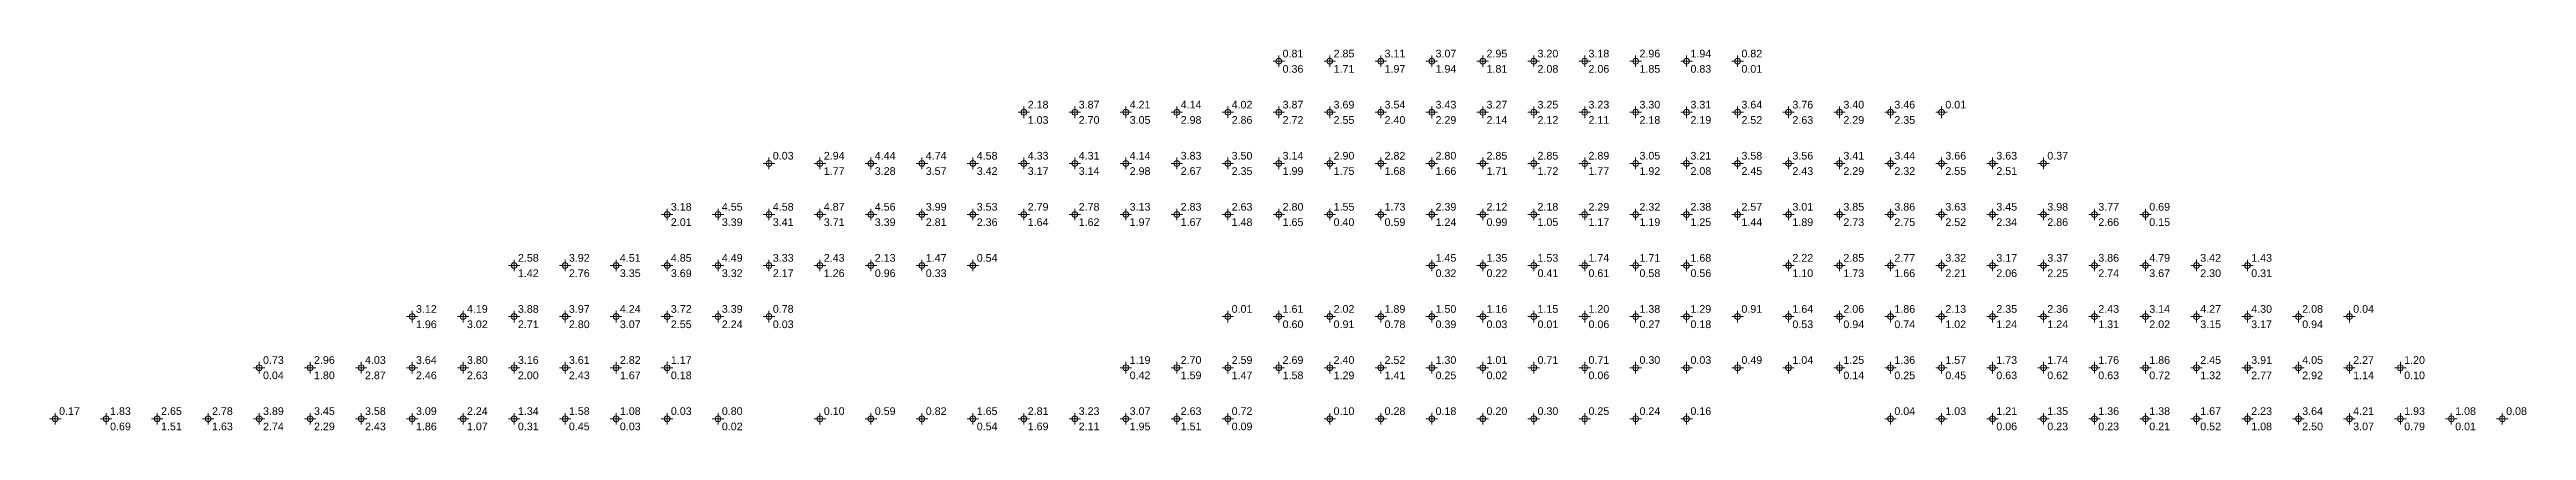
# Model space of a CAD drawing. Extents: x 64444 to 71224, y 9539 to 12461.
# Drawn here: x 65044 to 67474, y 12089 to 12461 of the extents above; entities that cross this region are included whole.
import ezdxf

# ---------------------------------------------------------------- set-up
doc = ezdxf.new("R2010")
doc.units = 0
doc.header["$MEASUREMENT"] = 0
doc.layers.get('0').update_dxf_attribs({"linetype": 'CONTINUOUS'})
doc.layers.add('scalars', color=7, linetype='CONTINUOUS', lineweight=9)
doc.styles.get("Standard").update_dxf_attribs({"font": 'arial.ttf'})

# ---------------------------------------------------------------- blocks, each defined once
blk = doc.blocks.new('SYMBOL')
at = {"color": 0}
for points in [[(-0.75, 0, 0), (0.75, 0, 0)], [(0, -0.75, 0), (0, 0.75, 0)]]:
    blk.add_polyline3d(points, dxfattribs=at)
blk.add_circle((0, 0), 0.375, dxfattribs=at)
for tag, p in [('VAL1', (0.5, 0.5)), ('VAL2', (0.5, -1.5))]:
    blk.add_attdef(tag, p, '', height=1, dxfattribs=at)

msp = doc.modelspace()

# ---------------------------------------------------------------- block references
at = {"layer": 'scalars', "xscale": 7.5, "yscale": 7.5}
for p, values in [((66250, 12450), {'VAL2': '0.36', 'VAL1': '0.81'}), ((66300, 12450), {'VAL2': '1.71', 'VAL1': '2.85'}), ((66350, 12450), {'VAL2': '1.97', 'VAL1': '3.11'}), ((66400, 12450), {'VAL2': '1.94', 'VAL1': '3.07'}), ((66450, 12450), {'VAL2': '1.81', 'VAL1': '2.95'}), ((66500, 12450), {'VAL2': '2.08', 'VAL1': '3.20'}), ((66550, 12450), {'VAL2': '2.06', 'VAL1': '3.18'}), ((66600, 12450), {'VAL2': '1.85', 'VAL1': '2.96'}), ((66650, 12450), {'VAL2': '0.83', 'VAL1': '1.94'}), ((66700, 12450), {'VAL2': '0.01', 'VAL1': '0.82'}), ((66000, 12400), {'VAL2': '1.03', 'VAL1': '2.18'}), ((66050, 12400), {'VAL2': '2.70', 'VAL1': '3.87'}), ((66100, 12400), {'VAL2': '3.05', 'VAL1': '4.21'}), ((66150, 12400), {'VAL2': '2.98', 'VAL1': '4.14'}), ((66200, 12400), {'VAL2': '2.86', 'VAL1': '4.02'}), ((66250, 12400), {'VAL2': '2.72', 'VAL1': '3.87'}), ((66300, 12400), {'VAL2': '2.55', 'VAL1': '3.69'}), ((66350, 12400), {'VAL2': '2.40', 'VAL1': '3.54'}), ((66400, 12400), {'VAL2': '2.29', 'VAL1': '3.43'}), ((66450, 12400), {'VAL2': '2.14', 'VAL1': '3.27'}), ((66500, 12400), {'VAL2': '2.12', 'VAL1': '3.25'}), ((66550, 12400), {'VAL2': '2.11', 'VAL1': '3.23'}), ((66600, 12400), {'VAL2': '2.18', 'VAL1': '3.30'}), ((66650, 12400), {'VAL2': '2.19', 'VAL1': '3.31'}), ((66700, 12400), {'VAL2': '2.52', 'VAL1': '3.64'}), ((66750, 12400), {'VAL2': '2.63', 'VAL1': '3.76'}), ((66800, 12400), {'VAL2': '2.29', 'VAL1': '3.40'}), ((66850, 12400), {'VAL2': '2.35', 'VAL1': '3.46'}), ((65800, 12350), {'VAL2': '1.77', 'VAL1': '2.94'}), ((65850, 12350), {'VAL2': '3.28', 'VAL1': '4.44'}), ((65900, 12350), {'VAL2': '3.57', 'VAL1': '4.74'}), ((65950, 12350), {'VAL2': '3.42', 'VAL1': '4.58'}), ((66000, 12350), {'VAL2': '3.17', 'VAL1': '4.33'}), ((66050, 12350), {'VAL2': '3.14', 'VAL1': '4.31'}), ((66100, 12350), {'VAL2': '2.98', 'VAL1': '4.14'}), ((66150, 12350), {'VAL2': '2.67', 'VAL1': '3.83'}), ((66200, 12350), {'VAL2': '2.35', 'VAL1': '3.50'}), ((66250, 12350), {'VAL2': '1.99', 'VAL1': '3.14'}), ((66300, 12350), {'VAL2': '1.75', 'VAL1': '2.90'}), ((66350, 12350), {'VAL2': '1.68', 'VAL1': '2.82'}), ((66400, 12350), {'VAL2': '1.66', 'VAL1': '2.80'}), ((66450, 12350), {'VAL2': '1.71', 'VAL1': '2.85'}), ((66500, 12350), {'VAL2': '1.72', 'VAL1': '2.85'}), ((66550, 12350), {'VAL2': '1.77', 'VAL1': '2.89'}), ((66600, 12350), {'VAL2': '1.92', 'VAL1': '3.05'}), ((66650, 12350), {'VAL2': '2.08', 'VAL1': '3.21'}), ((66700, 12350), {'VAL2': '2.45', 'VAL1': '3.58'}), ((66750, 12350), {'VAL2': '2.43', 'VAL1': '3.56'}), ((66800, 12350), {'VAL2': '2.29', 'VAL1': '3.41'}), ((66850, 12350), {'VAL2': '2.32', 'VAL1': '3.44'}), ((66900, 12350), {'VAL2': '2.55', 'VAL1': '3.66'}), ((66950, 12350), {'VAL2': '2.51', 'VAL1': '3.63'}), ((65650, 12300), {'VAL2': '2.01', 'VAL1': '3.18'}), ((65700, 12300), {'VAL2': '3.39', 'VAL1': '4.55'}), ((65750, 12300), {'VAL2': '3.41', 'VAL1': '4.58'}), ((65800, 12300), {'VAL2': '3.71', 'VAL1': '4.87'}), ((65850, 12300), {'VAL2': '3.39', 'VAL1': '4.56'}), ((65900, 12300), {'VAL2': '2.81', 'VAL1': '3.99'}), ((65950, 12300), {'VAL2': '2.36', 'VAL1': '3.53'}), ((66000, 12300), {'VAL2': '1.64', 'VAL1': '2.79'}), ((66050, 12300), {'VAL2': '1.62', 'VAL1': '2.78'}), ((66100, 12300), {'VAL2': '1.97', 'VAL1': '3.13'}), ((66150, 12300), {'VAL2': '1.67', 'VAL1': '2.83'}), ((66200, 12300), {'VAL2': '1.48', 'VAL1': '2.63'}), ((66250, 12300), {'VAL2': '1.65', 'VAL1': '2.80'}), ((66300, 12300), {'VAL2': '0.40', 'VAL1': '1.55'}), ((66350, 12300), {'VAL2': '0.59', 'VAL1': '1.73'}), ((66400, 12300), {'VAL2': '1.24', 'VAL1': '2.39'}), ((66450, 12300), {'VAL2': '0.99', 'VAL1': '2.12'}), ((66500, 12300), {'VAL2': '1.05', 'VAL1': '2.18'}), ((66550, 12300), {'VAL2': '1.17', 'VAL1': '2.29'}), ((66600, 12300), {'VAL2': '1.19', 'VAL1': '2.32'}), ((66650, 12300), {'VAL2': '1.25', 'VAL1': '2.38'}), ((66700, 12300), {'VAL2': '1.44', 'VAL1': '2.57'}), ((66750, 12300), {'VAL2': '1.89', 'VAL1': '3.01'}), ((66800, 12300), {'VAL2': '2.73', 'VAL1': '3.85'}), ((66850, 12300), {'VAL2': '2.75', 'VAL1': '3.86'}), ((66900, 12300), {'VAL2': '2.52', 'VAL1': '3.63'}), ((66950, 12300), {'VAL2': '2.34', 'VAL1': '3.45'}), ((67000, 12300), {'VAL2': '2.86', 'VAL1': '3.98'}), ((67050, 12300), {'VAL2': '2.66', 'VAL1': '3.77'}), ((67100, 12300), {'VAL2': '0.15', 'VAL1': '0.69'}), ((65500, 12250), {'VAL2': '1.42', 'VAL1': '2.58'}), ((65550, 12250), {'VAL2': '2.76', 'VAL1': '3.92'}), ((65600, 12250), {'VAL2': '3.35', 'VAL1': '4.51'}), ((65650, 12250), {'VAL2': '3.69', 'VAL1': '4.85'}), ((65700, 12250), {'VAL2': '3.32', 'VAL1': '4.49'}), ((65750, 12250), {'VAL2': '2.17', 'VAL1': '3.33'}), ((65800, 12250), {'VAL2': '1.26', 'VAL1': '2.43'}), ((65850, 12250), {'VAL2': '0.96', 'VAL1': '2.13'}), ((65900, 12250), {'VAL2': '0.33', 'VAL1': '1.47'}), ((66400, 12250), {'VAL2': '0.32', 'VAL1': '1.45'}), ((66450, 12250), {'VAL2': '0.22', 'VAL1': '1.35'}), ((66500, 12250), {'VAL2': '0.41', 'VAL1': '1.53'}), ((66550, 12250), {'VAL2': '0.61', 'VAL1': '1.74'}), ((66600, 12250), {'VAL2': '0.58', 'VAL1': '1.71'}), ((66650, 12250), {'VAL2': '0.56', 'VAL1': '1.68'}), ((66750, 12250), {'VAL2': '1.10', 'VAL1': '2.22'}), ((66800, 12250), {'VAL2': '1.73', 'VAL1': '2.85'}), ((66850, 12250), {'VAL2': '1.66', 'VAL1': '2.77'}), ((66900, 12250), {'VAL2': '2.21', 'VAL1': '3.32'}), ((66950, 12250), {'VAL2': '2.06', 'VAL1': '3.17'}), ((67000, 12250), {'VAL2': '2.25', 'VAL1': '3.37'}), ((67050, 12250), {'VAL2': '2.74', 'VAL1': '3.86'}), ((67100, 12250), {'VAL2': '3.67', 'VAL1': '4.79'}), ((67150, 12250), {'VAL2': '2.30', 'VAL1': '3.42'}), ((67200, 12250), {'VAL2': '0.31', 'VAL1': '1.43'}), ((65400, 12200), {'VAL2': '1.96', 'VAL1': '3.12'}), ((65450, 12200), {'VAL2': '3.02', 'VAL1': '4.19'}), ((65500, 12200), {'VAL2': '2.71', 'VAL1': '3.88'}), ((65550, 12200), {'VAL2': '2.80', 'VAL1': '3.97'}), ((65600, 12200), {'VAL2': '3.07', 'VAL1': '4.24'}), ((65650, 12200), {'VAL2': '2.55', 'VAL1': '3.72'}), ((65700, 12200), {'VAL2': '2.24', 'VAL1': '3.39'}), ((65750, 12200), {'VAL2': '0.03', 'VAL1': '0.78'}), ((66250, 12200), {'VAL2': '0.60', 'VAL1': '1.61'}), ((66300, 12200), {'VAL2': '0.91', 'VAL1': '2.02'}), ((66350, 12200), {'VAL2': '0.78', 'VAL1': '1.89'}), ((66400, 12200), {'VAL2': '0.39', 'VAL1': '1.50'}), ((66450, 12200), {'VAL2': '0.03', 'VAL1': '1.16'}), ((66500, 12200), {'VAL2': '0.01', 'VAL1': '1.15'}), ((66550, 12200), {'VAL2': '0.06', 'VAL1': '1.20'}), ((66600, 12200), {'VAL2': '0.27', 'VAL1': '1.38'}), ((66650, 12200), {'VAL2': '0.18', 'VAL1': '1.29'}), ((66750, 12200), {'VAL2': '0.53', 'VAL1': '1.64'}), ((66800, 12200), {'VAL2': '0.94', 'VAL1': '2.06'}), ((66850, 12200), {'VAL2': '0.74', 'VAL1': '1.86'}), ((66900, 12200), {'VAL2': '1.02', 'VAL1': '2.13'}), ((66950, 12200), {'VAL2': '1.24', 'VAL1': '2.35'}), ((67000, 12200), {'VAL2': '1.24', 'VAL1': '2.36'}), ((67050, 12200), {'VAL2': '1.31', 'VAL1': '2.43'}), ((67100, 12200), {'VAL2': '2.02', 'VAL1': '3.14'}), ((67150, 12200), {'VAL2': '3.15', 'VAL1': '4.27'}), ((67200, 12200), {'VAL2': '3.17', 'VAL1': '4.30'}), ((67250, 12200), {'VAL2': '0.94', 'VAL1': '2.08'}), ((65250, 12150), {'VAL2': '0.04', 'VAL1': '0.73'}), ((65300, 12150), {'VAL2': '1.80', 'VAL1': '2.96'}), ((65350, 12150), {'VAL2': '2.87', 'VAL1': '4.03'}), ((65400, 12150), {'VAL2': '2.46', 'VAL1': '3.64'}), ((65450, 12150), {'VAL2': '2.63', 'VAL1': '3.80'}), ((65500, 12150), {'VAL2': '2.00', 'VAL1': '3.16'}), ((65550, 12150), {'VAL2': '2.43', 'VAL1': '3.61'}), ((65600, 12150), {'VAL2': '1.67', 'VAL1': '2.82'}), ((65650, 12150), {'VAL2': '0.18', 'VAL1': '1.17'}), ((66100, 12150), {'VAL2': '0.42', 'VAL1': '1.19'}), ((66150, 12150), {'VAL2': '1.59', 'VAL1': '2.70'}), ((66200, 12150), {'VAL2': '1.47', 'VAL1': '2.59'}), ((66250, 12150), {'VAL2': '1.58', 'VAL1': '2.69'}), ((66300, 12150), {'VAL2': '1.29', 'VAL1': '2.40'}), ((66350, 12150), {'VAL2': '1.41', 'VAL1': '2.52'}), ((66400, 12150), {'VAL2': '0.25', 'VAL1': '1.30'}), ((66450, 12150), {'VAL2': '0.02', 'VAL1': '1.01'}), ((66550, 12150), {'VAL2': '0.06', 'VAL1': '0.71'}), ((66800, 12150), {'VAL2': '0.14', 'VAL1': '1.25'}), ((66850, 12150), {'VAL2': '0.25', 'VAL1': '1.36'}), ((66900, 12150), {'VAL2': '0.45', 'VAL1': '1.57'}), ((66950, 12150), {'VAL2': '0.63', 'VAL1': '1.73'}), ((67000, 12150), {'VAL2': '0.62', 'VAL1': '1.74'}), ((67050, 12150), {'VAL2': '0.63', 'VAL1': '1.76'}), ((67100, 12150), {'VAL2': '0.72', 'VAL1': '1.86'}), ((67150, 12150), {'VAL2': '1.32', 'VAL1': '2.45'}), ((67200, 12150), {'VAL2': '2.77', 'VAL1': '3.91'}), ((67250, 12150), {'VAL2': '2.92', 'VAL1': '4.05'}), ((67300, 12150), {'VAL2': '1.14', 'VAL1': '2.27'}), ((67350, 12150), {'VAL2': '0.10', 'VAL1': '1.20'}), ((65100, 12100), {'VAL2': '0.69', 'VAL1': '1.83'}), ((65150, 12100), {'VAL2': '1.51', 'VAL1': '2.65'}), ((65200, 12100), {'VAL2': '1.63', 'VAL1': '2.78'}), ((65250, 12100), {'VAL2': '2.74', 'VAL1': '3.89'}), ((65300, 12100), {'VAL2': '2.29', 'VAL1': '3.45'}), ((65350, 12100), {'VAL2': '2.43', 'VAL1': '3.58'}), ((65400, 12100), {'VAL2': '1.86', 'VAL1': '3.09'}), ((65450, 12100), {'VAL2': '1.07', 'VAL1': '2.24'}), ((65500, 12100), {'VAL2': '0.31', 'VAL1': '1.34'}), ((65550, 12100), {'VAL2': '0.45', 'VAL1': '1.58'}), ((65600, 12100), {'VAL2': '0.03', 'VAL1': '1.08'}), ((65700, 12100), {'VAL2': '0.02', 'VAL1': '0.80'}), ((65950, 12100), {'VAL2': '0.54', 'VAL1': '1.65'}), ((66000, 12100), {'VAL2': '1.69', 'VAL1': '2.81'}), ((66050, 12100), {'VAL2': '2.11', 'VAL1': '3.23'}), ((66100, 12100), {'VAL2': '1.95', 'VAL1': '3.07'}), ((66150, 12100), {'VAL2': '1.51', 'VAL1': '2.63'}), ((66200, 12100), {'VAL2': '0.09', 'VAL1': '0.72'}), ((66950, 12100), {'VAL2': '0.06', 'VAL1': '1.21'}), ((67000, 12100), {'VAL2': '0.23', 'VAL1': '1.35'}), ((67050, 12100), {'VAL2': '0.23', 'VAL1': '1.36'}), ((67100, 12100), {'VAL2': '0.21', 'VAL1': '1.38'}), ((67150, 12100), {'VAL2': '0.52', 'VAL1': '1.67'}), ((67200, 12100), {'VAL2': '1.08', 'VAL1': '2.23'}), ((67250, 12100), {'VAL2': '2.50', 'VAL1': '3.64'}), ((67300, 12100), {'VAL2': '3.07', 'VAL1': '4.21'}), ((67350, 12100), {'VAL2': '0.79', 'VAL1': '1.93'}), ((67400, 12100), {'VAL2': '0.01', 'VAL1': '1.08'})]:
    msp.add_blockref('SYMBOL', p, dxfattribs=at).add_auto_attribs(values)
at = {"layer": 'scalars'}
ref = msp.add_blockref('SYMBOL', (66900, 12400), dxfattribs=dict(at, xscale=7.5, yscale=7.5))
ref.add_attrib('VAL1', '0.01', (66903.75, 12403.75), dxfattribs={"layer": '0', "color": 0, "height": 7.5})
ref = msp.add_blockref('SYMBOL', (65750, 12350), dxfattribs=dict(at, xscale=7.5, yscale=7.5))
ref.add_attrib('VAL1', '0.03', (65753.75, 12353.75), dxfattribs={"layer": '0', "color": 0, "height": 7.5})
ref = msp.add_blockref('SYMBOL', (67000, 12350), dxfattribs=dict(at, xscale=7.5, yscale=7.5))
ref.add_attrib('VAL1', '0.37', (67003.75, 12353.75), dxfattribs={"layer": '0', "color": 0, "height": 7.5})
ref = msp.add_blockref('SYMBOL', (65950, 12250), dxfattribs=dict(at, xscale=7.5, yscale=7.5))
ref.add_attrib('VAL1', '0.54', (65953.75, 12253.75), dxfattribs={"layer": '0', "color": 0, "height": 7.5})
ref = msp.add_blockref('SYMBOL', (66200, 12200), dxfattribs=dict(at, xscale=7.5, yscale=7.5))
ref.add_attrib('VAL1', '0.01', (66203.75, 12203.75), dxfattribs={"layer": '0', "color": 0, "height": 7.5})
ref = msp.add_blockref('SYMBOL', (66700, 12200), dxfattribs=dict(at, xscale=7.5, yscale=7.5))
ref.add_attrib('VAL1', '0.91', (66703.75, 12203.75), dxfattribs={"layer": '0', "color": 0, "height": 7.5})
ref = msp.add_blockref('SYMBOL', (67300, 12200), dxfattribs=dict(at, xscale=7.5, yscale=7.5))
ref.add_attrib('VAL1', '0.04', (67303.75, 12203.75), dxfattribs={"layer": '0', "color": 0, "height": 7.5})
ref = msp.add_blockref('SYMBOL', (66500, 12150), dxfattribs=dict(at, xscale=7.5, yscale=7.5))
ref.add_attrib('VAL1', '0.71', (66503.75, 12153.75), dxfattribs={"layer": '0', "color": 0, "height": 7.5})
ref = msp.add_blockref('SYMBOL', (66600, 12150), dxfattribs=dict(at, xscale=7.5, yscale=7.5))
ref.add_attrib('VAL1', '0.30', (66603.75, 12153.75), dxfattribs={"layer": '0', "color": 0, "height": 7.5})
ref = msp.add_blockref('SYMBOL', (66650, 12150), dxfattribs=dict(at, xscale=7.5, yscale=7.5))
ref.add_attrib('VAL1', '0.03', (66653.75, 12153.75), dxfattribs={"layer": '0', "color": 0, "height": 7.5})
ref = msp.add_blockref('SYMBOL', (66700, 12150), dxfattribs=dict(at, xscale=7.5, yscale=7.5))
ref.add_attrib('VAL1', '0.49', (66703.75, 12153.75), dxfattribs={"layer": '0', "color": 0, "height": 7.5})
ref = msp.add_blockref('SYMBOL', (66750, 12150), dxfattribs=dict(at, xscale=7.5, yscale=7.5))
ref.add_attrib('VAL1', '1.04', (66753.75, 12153.75), dxfattribs={"layer": '0', "color": 0, "height": 7.5})
ref = msp.add_blockref('SYMBOL', (65050, 12100), dxfattribs=dict(at, xscale=7.5, yscale=7.5))
ref.add_attrib('VAL1', '0.17', (65053.75, 12103.75), dxfattribs={"layer": '0', "color": 0, "height": 7.5})
ref = msp.add_blockref('SYMBOL', (65650, 12100), dxfattribs=dict(at, xscale=7.5, yscale=7.5))
ref.add_attrib('VAL1', '0.03', (65653.75, 12103.75), dxfattribs={"layer": '0', "color": 0, "height": 7.5})
ref = msp.add_blockref('SYMBOL', (65800, 12100), dxfattribs=dict(at, xscale=7.5, yscale=7.5))
ref.add_attrib('VAL1', '0.10', (65803.75, 12103.75), dxfattribs={"layer": '0', "color": 0, "height": 7.5})
ref = msp.add_blockref('SYMBOL', (65850, 12100), dxfattribs=dict(at, xscale=7.5, yscale=7.5))
ref.add_attrib('VAL1', '0.59', (65853.75, 12103.75), dxfattribs={"layer": '0', "color": 0, "height": 7.5})
ref = msp.add_blockref('SYMBOL', (65900, 12100), dxfattribs=dict(at, xscale=7.5, yscale=7.5))
ref.add_attrib('VAL1', '0.82', (65903.75, 12103.75), dxfattribs={"layer": '0', "color": 0, "height": 7.5})
ref = msp.add_blockref('SYMBOL', (66300, 12100), dxfattribs=dict(at, xscale=7.5, yscale=7.5))
ref.add_attrib('VAL1', '0.10', (66303.75, 12103.75), dxfattribs={"layer": '0', "color": 0, "height": 7.5})
ref = msp.add_blockref('SYMBOL', (66350, 12100), dxfattribs=dict(at, xscale=7.5, yscale=7.5))
ref.add_attrib('VAL1', '0.28', (66353.75, 12103.75), dxfattribs={"layer": '0', "color": 0, "height": 7.5})
ref = msp.add_blockref('SYMBOL', (66400, 12100), dxfattribs=dict(at, xscale=7.5, yscale=7.5))
ref.add_attrib('VAL1', '0.18', (66403.75, 12103.75), dxfattribs={"layer": '0', "color": 0, "height": 7.5})
ref = msp.add_blockref('SYMBOL', (66450, 12100), dxfattribs=dict(at, xscale=7.5, yscale=7.5))
ref.add_attrib('VAL1', '0.20', (66453.75, 12103.75), dxfattribs={"layer": '0', "color": 0, "height": 7.5})
ref = msp.add_blockref('SYMBOL', (66500, 12100), dxfattribs=dict(at, xscale=7.5, yscale=7.5))
ref.add_attrib('VAL1', '0.30', (66503.75, 12103.75), dxfattribs={"layer": '0', "color": 0, "height": 7.5})
ref = msp.add_blockref('SYMBOL', (66550, 12100), dxfattribs=dict(at, xscale=7.5, yscale=7.5))
ref.add_attrib('VAL1', '0.25', (66553.75, 12103.75), dxfattribs={"layer": '0', "color": 0, "height": 7.5})
ref = msp.add_blockref('SYMBOL', (66600, 12100), dxfattribs=dict(at, xscale=7.5, yscale=7.5))
ref.add_attrib('VAL1', '0.24', (66603.75, 12103.75), dxfattribs={"layer": '0', "color": 0, "height": 7.5})
ref = msp.add_blockref('SYMBOL', (66650, 12100), dxfattribs=dict(at, xscale=7.5, yscale=7.5))
ref.add_attrib('VAL1', '0.16', (66653.75, 12103.75), dxfattribs={"layer": '0', "color": 0, "height": 7.5})
ref = msp.add_blockref('SYMBOL', (66850, 12100), dxfattribs=dict(at, xscale=7.5, yscale=7.5))
ref.add_attrib('VAL1', '0.04', (66853.75, 12103.75), dxfattribs={"layer": '0', "color": 0, "height": 7.5})
ref = msp.add_blockref('SYMBOL', (66900, 12100), dxfattribs=dict(at, xscale=7.5, yscale=7.5))
ref.add_attrib('VAL1', '1.03', (66903.75, 12103.75), dxfattribs={"layer": '0', "color": 0, "height": 7.5})
ref = msp.add_blockref('SYMBOL', (67450, 12100), dxfattribs=dict(at, xscale=7.5, yscale=7.5))
ref.add_attrib('VAL1', '0.08', (67453.75, 12103.75), dxfattribs={"layer": '0', "color": 0, "height": 7.5})

doc.saveas('drawing.dxf')
